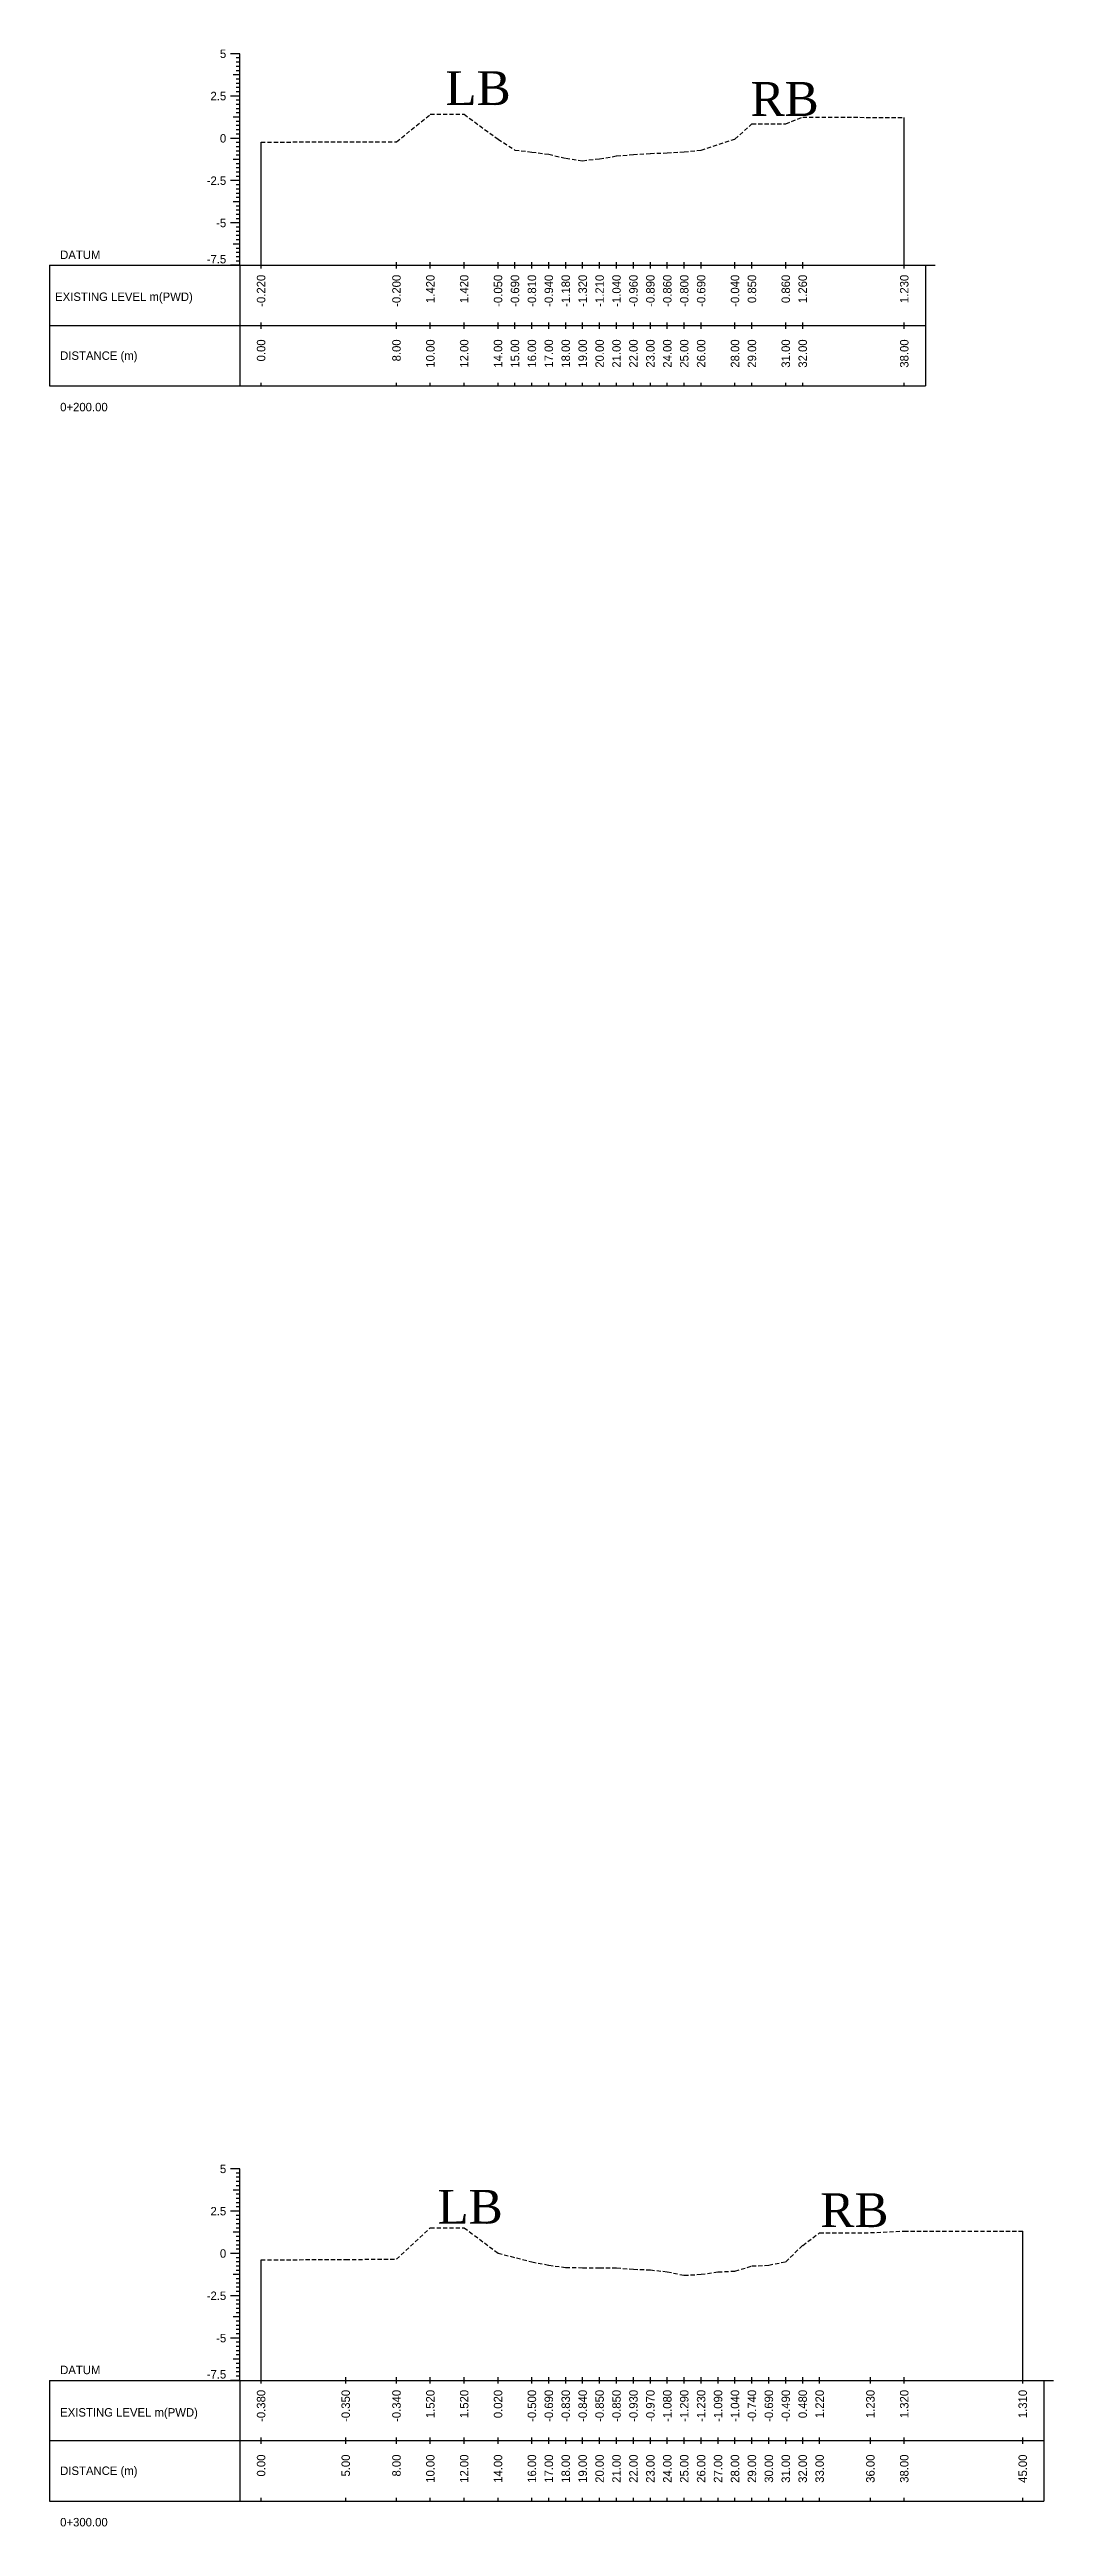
# Model space of a CAD drawing. Header units: inches. Extents: x 2917 to 4535, y -1482 to -1060.
# Drawn here: x 3147.8 to 3207.1, y -1482.3 to -1336 of the extents above; entities that cross this region are included whole.
import ezdxf
from ezdxf.enums import TextEntityAlignment as Align

# ---------------------------------------------------------------- set-up
doc = ezdxf.new("R2010")
doc.units = ezdxf.units.IN
doc.header["$MEASUREMENT"] = 0
doc.linetypes.add('HIDDEN', pattern=[0.375, 0.25, -0.125])
doc.layers.add('CS_Drawing', color=7, linetype='Continuous')
doc.layers.add('GL', color=3, linetype='HIDDEN')
doc.styles.add('romans', font='romans.shx')

msp = doc.modelspace()

# ---------------------------------------------------------------- texts
at = {"char_height": 2, "width": 27.1477, "attachment_point": 1, "style": 'romans'}
for s, insert in [('{\\fTimes New Roman|b0|i0|c0|p18;LB}', (3171.17, -1337.23)), ('{\\fTimes New Roman|b0|i0|c0|p18;RB}', (3189.2, -1337.87)), ('{\\fTimes New Roman|b0|i0|c0|p18;LB}', (3170.7, -1462.44)), ('{\\fTimes New Roman|b0|i0|c0|p18;RB}', (3193.32, -1462.64))]:
    msp.add_mtext(s, dxfattribs=dict(at, insert=insert))
at = {"layer": 'CS_Drawing'}
for s, p in [('5', (3158.22, -1336.2)), ('2.5', (3158.22, -1338.7)), ('0', (3158.22, -1341.2)), ('-2.5', (3158.22, -1343.7)), ('-5', (3158.22, -1346.2)), ('5', (3158.22, -1461.2)), ('2.5', (3158.22, -1463.7)), ('0', (3158.22, -1466.2)), ('-2.5', (3158.22, -1468.7)), ('-5', (3158.22, -1471.2))]:
    msp.add_text(s, height=0.5, dxfattribs=at).set_placement(p, align=Align.MIDDLE_RIGHT)
for s, p in [('DATUM', (3148.41, -1348.08)), ('EXISTING LEVEL m(PWD)', (3148.11, -1350.56)), ('DISTANCE (m)', (3148.41, -1354.04)), ('0+200.00', (3148.41, -1357.08)), ('DATUM', (3148.41, -1473.08)), ('EXISTING LEVEL m(PWD)', (3148.41, -1475.59)), ('DISTANCE (m)', (3148.41, -1479.04)), ('0+300.00', (3148.41, -1482.08))]:
    msp.add_text(s, height=0.5, dxfattribs=at).set_placement(p, align=Align.MIDDLE_LEFT)
for p in [(3158.22, -1348.59), (3158.22, -1473.59)]:
    msp.add_text('-7.5', height=0.5, dxfattribs=at).set_placement(p, align=Align.RIGHT)
for s, p in [('-0.220', (3160.28, -1349.26)), ('-0.200', (3168.28, -1349.26)), ('1.420', (3170.28, -1349.26)), ('1.420', (3172.28, -1349.26)), ('-0.050', (3174.28, -1349.26)), ('-0.690', (3175.28, -1349.26)), ('-0.810', (3176.28, -1349.26)), ('-0.940', (3177.28, -1349.26)), ('-1.180', (3178.28, -1349.26)), ('-1.320', (3179.28, -1349.26)), ('-1.210', (3180.28, -1349.26)), ('-1.040', (3181.28, -1349.26)), ('-0.960', (3182.28, -1349.26)), ('-0.890', (3183.28, -1349.26)), ('-0.860', (3184.28, -1349.26)), ('-0.800', (3185.28, -1349.26)), ('-0.690', (3186.28, -1349.26)), ('-0.040', (3188.28, -1349.26)), ('0.850', (3189.28, -1349.26)), ('0.860', (3191.28, -1349.26)), ('1.260', (3192.28, -1349.26)), ('1.230', (3198.28, -1349.26)), ('0.00', (3160.28, -1353.08)), ('8.00', (3168.28, -1353.08)), ('10.00', (3170.28, -1353.08)), ('12.00', (3172.28, -1353.08)), ('14.00', (3174.28, -1353.08)), ('15.00', (3175.28, -1353.08)), ('16.00', (3176.28, -1353.08)), ('17.00', (3177.28, -1353.08)), ('18.00', (3178.28, -1353.08)), ('19.00', (3179.28, -1353.08)), ('20.00', (3180.28, -1353.08)), ('21.00', (3181.28, -1353.08)), ('22.00', (3182.28, -1353.08)), ('23.00', (3183.28, -1353.08)), ('24.00', (3184.28, -1353.08)), ('25.00', (3185.28, -1353.08)), ('26.00', (3186.28, -1353.08)), ('28.00', (3188.28, -1353.08)), ('29.00', (3189.28, -1353.08)), ('31.00', (3191.28, -1353.08)), ('32.00', (3192.28, -1353.08)), ('38.00', (3198.28, -1353.08)), ('-0.380', (3160.28, -1474.26)), ('-0.350', (3165.28, -1474.26)), ('-0.340', (3168.28, -1474.26)), ('1.520', (3170.28, -1474.26)), ('1.520', (3172.28, -1474.26)), ('0.020', (3174.28, -1474.26)), ('-0.500', (3176.28, -1474.26)), ('-0.690', (3177.28, -1474.26)), ('-0.830', (3178.28, -1474.26)), ('-0.840', (3179.28, -1474.26)), ('-0.850', (3180.28, -1474.26)), ('-0.850', (3181.28, -1474.26)), ('-0.930', (3182.28, -1474.26)), ('-0.970', (3183.28, -1474.26)), ('-1.080', (3184.28, -1474.26)), ('-1.290', (3185.28, -1474.26)), ('-1.230', (3186.28, -1474.26)), ('-1.090', (3187.28, -1474.26)), ('-1.040', (3188.28, -1474.26)), ('-0.740', (3189.28, -1474.26)), ('-0.690', (3190.28, -1474.26)), ('-0.490', (3191.28, -1474.26)), ('0.480', (3192.28, -1474.26)), ('1.220', (3193.28, -1474.26)), ('1.230', (3196.28, -1474.26)), ('1.320', (3198.28, -1474.26)), ('1.310', (3205.28, -1474.26)), ('0.00', (3160.28, -1478.08)), ('5.00', (3165.28, -1478.08)), ('8.00', (3168.28, -1478.08)), ('10.00', (3170.28, -1478.08)), ('12.00', (3172.28, -1478.08)), ('14.00', (3174.28, -1478.08)), ('16.00', (3176.28, -1478.08)), ('17.00', (3177.28, -1478.08)), ('18.00', (3178.28, -1478.08)), ('19.00', (3179.28, -1478.08)), ('20.00', (3180.28, -1478.08)), ('21.00', (3181.28, -1478.08)), ('22.00', (3182.28, -1478.08)), ('23.00', (3183.28, -1478.08)), ('24.00', (3184.28, -1478.08)), ('25.00', (3185.28, -1478.08)), ('26.00', (3186.28, -1478.08)), ('27.00', (3187.28, -1478.08)), ('28.00', (3188.28, -1478.08)), ('29.00', (3189.28, -1478.08)), ('30.00', (3190.28, -1478.08)), ('31.00', (3191.28, -1478.08)), ('32.00', (3192.28, -1478.08)), ('33.00', (3193.28, -1478.08)), ('36.00', (3196.28, -1478.08)), ('38.00', (3198.28, -1478.08)), ('45.00', (3205.28, -1478.08))]:
    msp.add_text(s, height=0.5, rotation=90, dxfattribs=at).set_placement(p, align=Align.MIDDLE_RIGHT)

# ---------------------------------------------------------------- linework, layer by layer
at = {"layer": 'CS_Drawing'}
for p, q in [((3159.03, -1336.2), (3158.47, -1336.2)), ((3159.03, -1336.2), (3158.64, -1336.2)), ((3159.03, -1336.2), (3158.81, -1336.2)), ((3159.03, -1336.45), (3158.81, -1336.45)), ((3159.03, -1348.7), (3159.03, -1336.2)), ((3159.03, -1337.45), (3158.64, -1337.45)), ((3159.03, -1336.7), (3158.81, -1336.7)), ((3159.03, -1336.95), (3158.81, -1336.95)), ((3159.03, -1337.2), (3158.81, -1337.2)), ((3159.03, -1337.45), (3158.81, -1337.45)), ((3159.03, -1337.7), (3158.81, -1337.7)), ((3159.03, -1338.7), (3158.47, -1338.7)), ((3159.03, -1338.7), (3158.64, -1338.7)), ((3159.03, -1337.95), (3158.81, -1337.95)), ((3159.03, -1338.2), (3158.81, -1338.2)), ((3159.03, -1338.45), (3158.81, -1338.45)), ((3159.03, -1338.7), (3158.81, -1338.7)), ((3159.03, -1338.95), (3158.81, -1338.95)), ((3159.03, -1339.2), (3158.81, -1339.2)), ((3159.03, -1339.95), (3158.64, -1339.95)), ((3159.03, -1339.45), (3158.81, -1339.45)), ((3159.03, -1339.7), (3158.81, -1339.7)), ((3159.03, -1339.95), (3158.81, -1339.95)), ((3159.03, -1340.2), (3158.81, -1340.2)), ((3159.03, -1340.45), (3158.81, -1340.45)), ((3159.03, -1340.7), (3158.81, -1340.7)), ((3198.28, -1348.7), (3198.28, -1339.97)), ((3159.03, -1341.2), (3158.47, -1341.2)), ((3159.03, -1341.2), (3158.64, -1341.2)), ((3159.03, -1340.95), (3158.81, -1340.95)), ((3159.03, -1341.2), (3158.81, -1341.2)), ((3159.03, -1341.45), (3158.81, -1341.45)), ((3159.03, -1341.7), (3158.81, -1341.7)), ((3159.03, -1341.95), (3158.81, -1341.95)), ((3159.03, -1342.2), (3158.81, -1342.2)), ((3160.28, -1348.7), (3160.28, -1341.42)), ((3159.03, -1343.7), (3158.47, -1343.7)), ((3159.03, -1342.45), (3158.64, -1342.45)), ((3159.03, -1343.7), (3158.64, -1343.7)), ((3159.03, -1342.45), (3158.81, -1342.45)), ((3159.03, -1342.7), (3158.81, -1342.7)), ((3159.03, -1342.95), (3158.81, -1342.95)), ((3159.03, -1343.2), (3158.81, -1343.2)), ((3159.03, -1343.45), (3158.81, -1343.45)), ((3159.03, -1343.7), (3158.81, -1343.7)), ((3159.03, -1344.95), (3158.64, -1344.95)), ((3159.03, -1343.95), (3158.81, -1343.95)), ((3159.03, -1344.2), (3158.81, -1344.2)), ((3159.03, -1344.45), (3158.81, -1344.45)), ((3159.03, -1344.7), (3158.81, -1344.7)), ((3159.03, -1344.95), (3158.81, -1344.95)), ((3159.03, -1345.2), (3158.81, -1345.2)), ((3159.03, -1346.2), (3158.47, -1346.2)), ((3159.03, -1346.2), (3158.64, -1346.2)), ((3159.03, -1345.45), (3158.81, -1345.45)), ((3159.03, -1345.7), (3158.81, -1345.7)), ((3159.03, -1345.95), (3158.81, -1345.95)), ((3159.03, -1346.2), (3158.81, -1346.2)), ((3159.03, -1346.45), (3158.81, -1346.45)), ((3159.03, -1346.7), (3158.81, -1346.7)), ((3159.03, -1347.45), (3158.64, -1347.45)), ((3159.03, -1346.95), (3158.81, -1346.95)), ((3159.03, -1347.2), (3158.81, -1347.2)), ((3159.03, -1347.45), (3158.81, -1347.45)), ((3159.03, -1347.7), (3158.81, -1347.7)), ((3159.03, -1347.95), (3158.81, -1347.95)), ((3147.78, -1348.7), (3159.03, -1348.7)), ((3147.78, -1348.7), (3147.78, -1355.83)), ((3159.03, -1348.7), (3158.47, -1348.7)), ((3159.03, -1348.7), (3158.64, -1348.7)), ((3159.03, -1348.2), (3158.81, -1348.2)), ((3159.03, -1348.45), (3158.81, -1348.45)), ((3159.03, -1348.7), (3158.81, -1348.7)), ((3159.03, -1348.7), (3199.53, -1348.7)), ((3159.03, -1348.7), (3159.03, -1355.83)), ((3160.28, -1348.89), (3160.28, -1348.51)), ((3168.28, -1348.89), (3168.28, -1348.51)), ((3170.28, -1348.89), (3170.28, -1348.51)), ((3172.28, -1348.89), (3172.28, -1348.51)), ((3174.28, -1348.89), (3174.28, -1348.51)), ((3175.28, -1348.89), (3175.28, -1348.51)), ((3176.28, -1348.89), (3176.28, -1348.51)), ((3177.28, -1348.89), (3177.28, -1348.51)), ((3178.28, -1348.89), (3178.28, -1348.51)), ((3179.28, -1348.89), (3179.28, -1348.51)), ((3180.28, -1348.89), (3180.28, -1348.51)), ((3181.28, -1348.89), (3181.28, -1348.51)), ((3182.28, -1348.89), (3182.28, -1348.51)), ((3183.28, -1348.89), (3183.28, -1348.51)), ((3184.28, -1348.89), (3184.28, -1348.51)), ((3185.28, -1348.89), (3185.28, -1348.51)), ((3186.28, -1348.89), (3186.28, -1348.51)), ((3188.28, -1348.89), (3188.28, -1348.51)), ((3189.28, -1348.89), (3189.28, -1348.51)), ((3191.28, -1348.89), (3191.28, -1348.51)), ((3192.28, -1348.89), (3192.28, -1348.51)), ((3198.28, -1348.89), (3198.28, -1348.51)), ((3199.53, -1348.7), (3200.1, -1348.7)), ((3199.53, -1348.7), (3199.93, -1348.7)), ((3199.53, -1348.7), (3199.76, -1348.7)), ((3199.53, -1348.7), (3199.53, -1355.83)), ((3147.78, -1352.26), (3159.03, -1352.26)), ((3159.03, -1352.26), (3199.53, -1352.26)), ((3159.03, -1352.26), (3199.53, -1352.26)), ((3160.28, -1352.45), (3160.28, -1352.08)), ((3168.28, -1352.45), (3168.28, -1352.08)), ((3170.28, -1352.45), (3170.28, -1352.08)), ((3172.28, -1352.45), (3172.28, -1352.08)), ((3174.28, -1352.45), (3174.28, -1352.08)), ((3175.28, -1352.45), (3175.28, -1352.08)), ((3176.28, -1352.45), (3176.28, -1352.08)), ((3177.28, -1352.45), (3177.28, -1352.08)), ((3178.28, -1352.45), (3178.28, -1352.08)), ((3179.28, -1352.45), (3179.28, -1352.08)), ((3180.28, -1352.45), (3180.28, -1352.08)), ((3181.28, -1352.45), (3181.28, -1352.08)), ((3182.28, -1352.45), (3182.28, -1352.08)), ((3183.28, -1352.45), (3183.28, -1352.08)), ((3184.28, -1352.45), (3184.28, -1352.08)), ((3185.28, -1352.45), (3185.28, -1352.08)), ((3186.28, -1352.45), (3186.28, -1352.08)), ((3188.28, -1352.45), (3188.28, -1352.08)), ((3189.28, -1352.45), (3189.28, -1352.08)), ((3191.28, -1352.45), (3191.28, -1352.08)), ((3192.28, -1352.45), (3192.28, -1352.08)), ((3198.28, -1352.45), (3198.28, -1352.08)), ((3147.78, -1355.83), (3159.03, -1355.83)), ((3159.03, -1355.83), (3199.53, -1355.83)), ((3160.28, -1355.83), (3160.28, -1355.64)), ((3168.28, -1355.83), (3168.28, -1355.64)), ((3170.28, -1355.83), (3170.28, -1355.64)), ((3172.28, -1355.83), (3172.28, -1355.64)), ((3174.28, -1355.83), (3174.28, -1355.64)), ((3175.28, -1355.83), (3175.28, -1355.64)), ((3176.28, -1355.83), (3176.28, -1355.64)), ((3177.28, -1355.83), (3177.28, -1355.64)), ((3178.28, -1355.83), (3178.28, -1355.64)), ((3179.28, -1355.83), (3179.28, -1355.64)), ((3180.28, -1355.83), (3180.28, -1355.64)), ((3181.28, -1355.83), (3181.28, -1355.64)), ((3182.28, -1355.83), (3182.28, -1355.64)), ((3183.28, -1355.83), (3183.28, -1355.64)), ((3184.28, -1355.83), (3184.28, -1355.64)), ((3185.28, -1355.83), (3185.28, -1355.64)), ((3186.28, -1355.83), (3186.28, -1355.64)), ((3188.28, -1355.83), (3188.28, -1355.64)), ((3189.28, -1355.83), (3189.28, -1355.64)), ((3191.28, -1355.83), (3191.28, -1355.64)), ((3192.28, -1355.83), (3192.28, -1355.64)), ((3198.28, -1355.83), (3198.28, -1355.64)), ((3159.03, -1461.2), (3158.47, -1461.2)), ((3159.03, -1461.2), (3158.64, -1461.2)), ((3159.03, -1461.2), (3158.81, -1461.2)), ((3159.03, -1461.45), (3158.81, -1461.45)), ((3159.03, -1461.7), (3158.81, -1461.7)), ((3159.03, -1461.95), (3158.81, -1461.95)), ((3159.03, -1462.2), (3158.81, -1462.2)), ((3159.03, -1473.7), (3159.03, -1461.2)), ((3159.03, -1463.7), (3158.47, -1463.7)), ((3159.03, -1462.45), (3158.64, -1462.45)), ((3159.03, -1463.7), (3158.64, -1463.7)), ((3159.03, -1462.45), (3158.81, -1462.45)), ((3159.03, -1462.7), (3158.81, -1462.7)), ((3159.03, -1462.95), (3158.81, -1462.95)), ((3159.03, -1463.2), (3158.81, -1463.2)), ((3159.03, -1463.45), (3158.81, -1463.45)), ((3159.03, -1463.7), (3158.81, -1463.7)), ((3159.03, -1464.95), (3158.64, -1464.95)), ((3159.03, -1463.95), (3158.81, -1463.95)), ((3159.03, -1464.2), (3158.81, -1464.2)), ((3159.03, -1464.45), (3158.81, -1464.45)), ((3159.03, -1464.7), (3158.81, -1464.7)), ((3159.03, -1464.95), (3158.81, -1464.95)), ((3159.03, -1465.2), (3158.81, -1465.2)), ((3205.28, -1473.7), (3205.28, -1464.89)), ((3159.03, -1466.2), (3158.47, -1466.2)), ((3159.03, -1466.2), (3158.64, -1466.2)), ((3159.03, -1465.45), (3158.81, -1465.45)), ((3159.03, -1465.7), (3158.81, -1465.7)), ((3159.03, -1465.95), (3158.81, -1465.95)), ((3159.03, -1466.2), (3158.81, -1466.2)), ((3159.03, -1466.45), (3158.81, -1466.45)), ((3159.03, -1466.7), (3158.81, -1466.7)), ((3160.28, -1473.7), (3160.28, -1466.58)), ((3159.03, -1467.45), (3158.64, -1467.45)), ((3159.03, -1466.95), (3158.81, -1466.95)), ((3159.03, -1467.2), (3158.81, -1467.2)), ((3159.03, -1467.45), (3158.81, -1467.45)), ((3159.03, -1467.7), (3158.81, -1467.7)), ((3159.03, -1467.95), (3158.81, -1467.95)), ((3159.03, -1468.2), (3158.81, -1468.2)), ((3159.03, -1468.7), (3158.47, -1468.7)), ((3159.03, -1468.7), (3158.64, -1468.7)), ((3159.03, -1468.45), (3158.81, -1468.45)), ((3159.03, -1468.7), (3158.81, -1468.7)), ((3159.03, -1468.95), (3158.81, -1468.95)), ((3159.03, -1469.2), (3158.81, -1469.2)), ((3159.03, -1469.45), (3158.81, -1469.45)), ((3159.03, -1469.95), (3158.64, -1469.95)), ((3159.03, -1469.7), (3158.81, -1469.7)), ((3159.03, -1469.95), (3158.81, -1469.95)), ((3159.03, -1470.2), (3158.81, -1470.2)), ((3159.03, -1470.45), (3158.81, -1470.45)), ((3159.03, -1470.7), (3158.81, -1470.7)), ((3159.03, -1470.95), (3158.81, -1470.95)), ((3159.03, -1471.2), (3158.47, -1471.2)), ((3159.03, -1471.2), (3158.64, -1471.2)), ((3159.03, -1472.45), (3158.64, -1472.45)), ((3159.03, -1471.2), (3158.81, -1471.2)), ((3159.03, -1471.45), (3158.81, -1471.45)), ((3159.03, -1471.7), (3158.81, -1471.7)), ((3159.03, -1471.95), (3158.81, -1471.95)), ((3159.03, -1472.2), (3158.81, -1472.2)), ((3159.03, -1472.45), (3158.81, -1472.45)), ((3147.78, -1473.7), (3159.03, -1473.7)), ((3147.78, -1473.7), (3147.78, -1480.83)), ((3159.03, -1473.7), (3158.47, -1473.7)), ((3159.03, -1473.7), (3158.64, -1473.7)), ((3159.03, -1472.7), (3158.81, -1472.7)), ((3159.03, -1472.95), (3158.81, -1472.95)), ((3159.03, -1473.2), (3158.81, -1473.2)), ((3159.03, -1473.45), (3158.81, -1473.45)), ((3159.03, -1473.7), (3158.81, -1473.7)), ((3159.03, -1473.7), (3206.53, -1473.7)), ((3159.03, -1473.7), (3159.03, -1480.83)), ((3160.28, -1473.89), (3160.28, -1473.51)), ((3165.28, -1473.89), (3165.28, -1473.51)), ((3168.28, -1473.89), (3168.28, -1473.51)), ((3170.28, -1473.89), (3170.28, -1473.51)), ((3172.28, -1473.89), (3172.28, -1473.51)), ((3174.28, -1473.89), (3174.28, -1473.51)), ((3176.28, -1473.89), (3176.28, -1473.51)), ((3177.28, -1473.89), (3177.28, -1473.51)), ((3178.28, -1473.89), (3178.28, -1473.51)), ((3179.28, -1473.89), (3179.28, -1473.51)), ((3180.28, -1473.89), (3180.28, -1473.51)), ((3181.28, -1473.89), (3181.28, -1473.51)), ((3182.28, -1473.89), (3182.28, -1473.51)), ((3183.28, -1473.89), (3183.28, -1473.51)), ((3184.28, -1473.89), (3184.28, -1473.51)), ((3185.28, -1473.89), (3185.28, -1473.51)), ((3186.28, -1473.89), (3186.28, -1473.51)), ((3187.28, -1473.89), (3187.28, -1473.51)), ((3188.28, -1473.89), (3188.28, -1473.51)), ((3189.28, -1473.89), (3189.28, -1473.51)), ((3190.28, -1473.89), (3190.28, -1473.51)), ((3191.28, -1473.89), (3191.28, -1473.51)), ((3192.28, -1473.89), (3192.28, -1473.51)), ((3193.28, -1473.89), (3193.28, -1473.51)), ((3196.28, -1473.89), (3196.28, -1473.51)), ((3198.28, -1473.89), (3198.28, -1473.51)), ((3205.28, -1473.89), (3205.28, -1473.51)), ((3206.53, -1473.7), (3207.1, -1473.7)), ((3206.53, -1473.7), (3206.93, -1473.7)), ((3206.53, -1473.7), (3206.76, -1473.7)), ((3206.53, -1473.7), (3206.53, -1480.83)), ((3147.78, -1477.26), (3159.03, -1477.26)), ((3159.03, -1477.26), (3206.53, -1477.26)), ((3159.03, -1477.26), (3206.53, -1477.26)), ((3160.28, -1477.45), (3160.28, -1477.08)), ((3165.28, -1477.45), (3165.28, -1477.08)), ((3168.28, -1477.45), (3168.28, -1477.08)), ((3170.28, -1477.45), (3170.28, -1477.08)), ((3172.28, -1477.45), (3172.28, -1477.08)), ((3174.28, -1477.45), (3174.28, -1477.08)), ((3176.28, -1477.45), (3176.28, -1477.08)), ((3177.28, -1477.45), (3177.28, -1477.08)), ((3178.28, -1477.45), (3178.28, -1477.08)), ((3179.28, -1477.45), (3179.28, -1477.08)), ((3180.28, -1477.45), (3180.28, -1477.08)), ((3181.28, -1477.45), (3181.28, -1477.08)), ((3182.28, -1477.45), (3182.28, -1477.08)), ((3183.28, -1477.45), (3183.28, -1477.08)), ((3184.28, -1477.45), (3184.28, -1477.08)), ((3185.28, -1477.45), (3185.28, -1477.08)), ((3186.28, -1477.45), (3186.28, -1477.08)), ((3187.28, -1477.45), (3187.28, -1477.08)), ((3188.28, -1477.45), (3188.28, -1477.08)), ((3189.28, -1477.45), (3189.28, -1477.08)), ((3190.28, -1477.45), (3190.28, -1477.08)), ((3191.28, -1477.45), (3191.28, -1477.08)), ((3192.28, -1477.45), (3192.28, -1477.08)), ((3193.28, -1477.45), (3193.28, -1477.08)), ((3196.28, -1477.45), (3196.28, -1477.08)), ((3198.28, -1477.45), (3198.28, -1477.08)), ((3205.28, -1477.45), (3205.28, -1477.08)), ((3147.78, -1480.83), (3159.03, -1480.83)), ((3159.03, -1480.83), (3206.53, -1480.83)), ((3160.28, -1480.83), (3160.28, -1480.64)), ((3165.28, -1480.83), (3165.28, -1480.64)), ((3168.28, -1480.83), (3168.28, -1480.64)), ((3170.28, -1480.83), (3170.28, -1480.64)), ((3172.28, -1480.83), (3172.28, -1480.64)), ((3174.28, -1480.83), (3174.28, -1480.64)), ((3176.28, -1480.83), (3176.28, -1480.64)), ((3177.28, -1480.83), (3177.28, -1480.64)), ((3178.28, -1480.83), (3178.28, -1480.64)), ((3179.28, -1480.83), (3179.28, -1480.64)), ((3180.28, -1480.83), (3180.28, -1480.64)), ((3181.28, -1480.83), (3181.28, -1480.64)), ((3182.28, -1480.83), (3182.28, -1480.64)), ((3183.28, -1480.83), (3183.28, -1480.64)), ((3184.28, -1480.83), (3184.28, -1480.64)), ((3185.28, -1480.83), (3185.28, -1480.64)), ((3186.28, -1480.83), (3186.28, -1480.64)), ((3187.28, -1480.83), (3187.28, -1480.64)), ((3188.28, -1480.83), (3188.28, -1480.64)), ((3189.28, -1480.83), (3189.28, -1480.64)), ((3190.28, -1480.83), (3190.28, -1480.64)), ((3191.28, -1480.83), (3191.28, -1480.64)), ((3192.28, -1480.83), (3192.28, -1480.64)), ((3193.28, -1480.83), (3193.28, -1480.64)), ((3196.28, -1480.83), (3196.28, -1480.64)), ((3198.28, -1480.83), (3198.28, -1480.64)), ((3205.28, -1480.83), (3205.28, -1480.64))]:
    msp.add_line(p, q, dxfattribs=at)
at = {"layer": 'GL'}
for points in [[(3160.28, -1341.42), (3168.28, -1341.4), (3170.28, -1339.78), (3172.28, -1339.78), (3174.28, -1341.25), (3175.28, -1341.89), (3176.28, -1342.01), (3177.28, -1342.14), (3178.28, -1342.38), (3179.28, -1342.52), (3180.28, -1342.41), (3181.28, -1342.24), (3182.28, -1342.16), (3183.28, -1342.09), (3184.28, -1342.06), (3185.28, -1342), (3186.28, -1341.89), (3188.28, -1341.24), (3189.28, -1340.35), (3191.28, -1340.34), (3192.28, -1339.94), (3198.28, -1339.97)], [(3160.28, -1466.58), (3165.28, -1466.55), (3168.28, -1466.54), (3170.28, -1464.68), (3172.28, -1464.68), (3174.28, -1466.18), (3176.28, -1466.7), (3177.28, -1466.89), (3178.28, -1467.03), (3179.28, -1467.04), (3180.28, -1467.05), (3181.28, -1467.05), (3182.28, -1467.13), (3183.28, -1467.17), (3184.28, -1467.28), (3185.28, -1467.49), (3186.28, -1467.43), (3187.28, -1467.29), (3188.28, -1467.24), (3189.28, -1466.94), (3190.28, -1466.89), (3191.28, -1466.69), (3192.28, -1465.72), (3193.28, -1464.98), (3196.28, -1464.97), (3198.28, -1464.88), (3205.28, -1464.89)]]:
    msp.add_lwpolyline(points, dxfattribs=at)

msp.set_redraw_order([(e.dxf.handle, doc.entitydb.next_handle()) for e in msp.query("TEXT MTEXT ATTDEF DIMENSION ARC_DIMENSION")])  # texts and dimensions are drawn at this point

doc.saveas('drawing.dxf')
